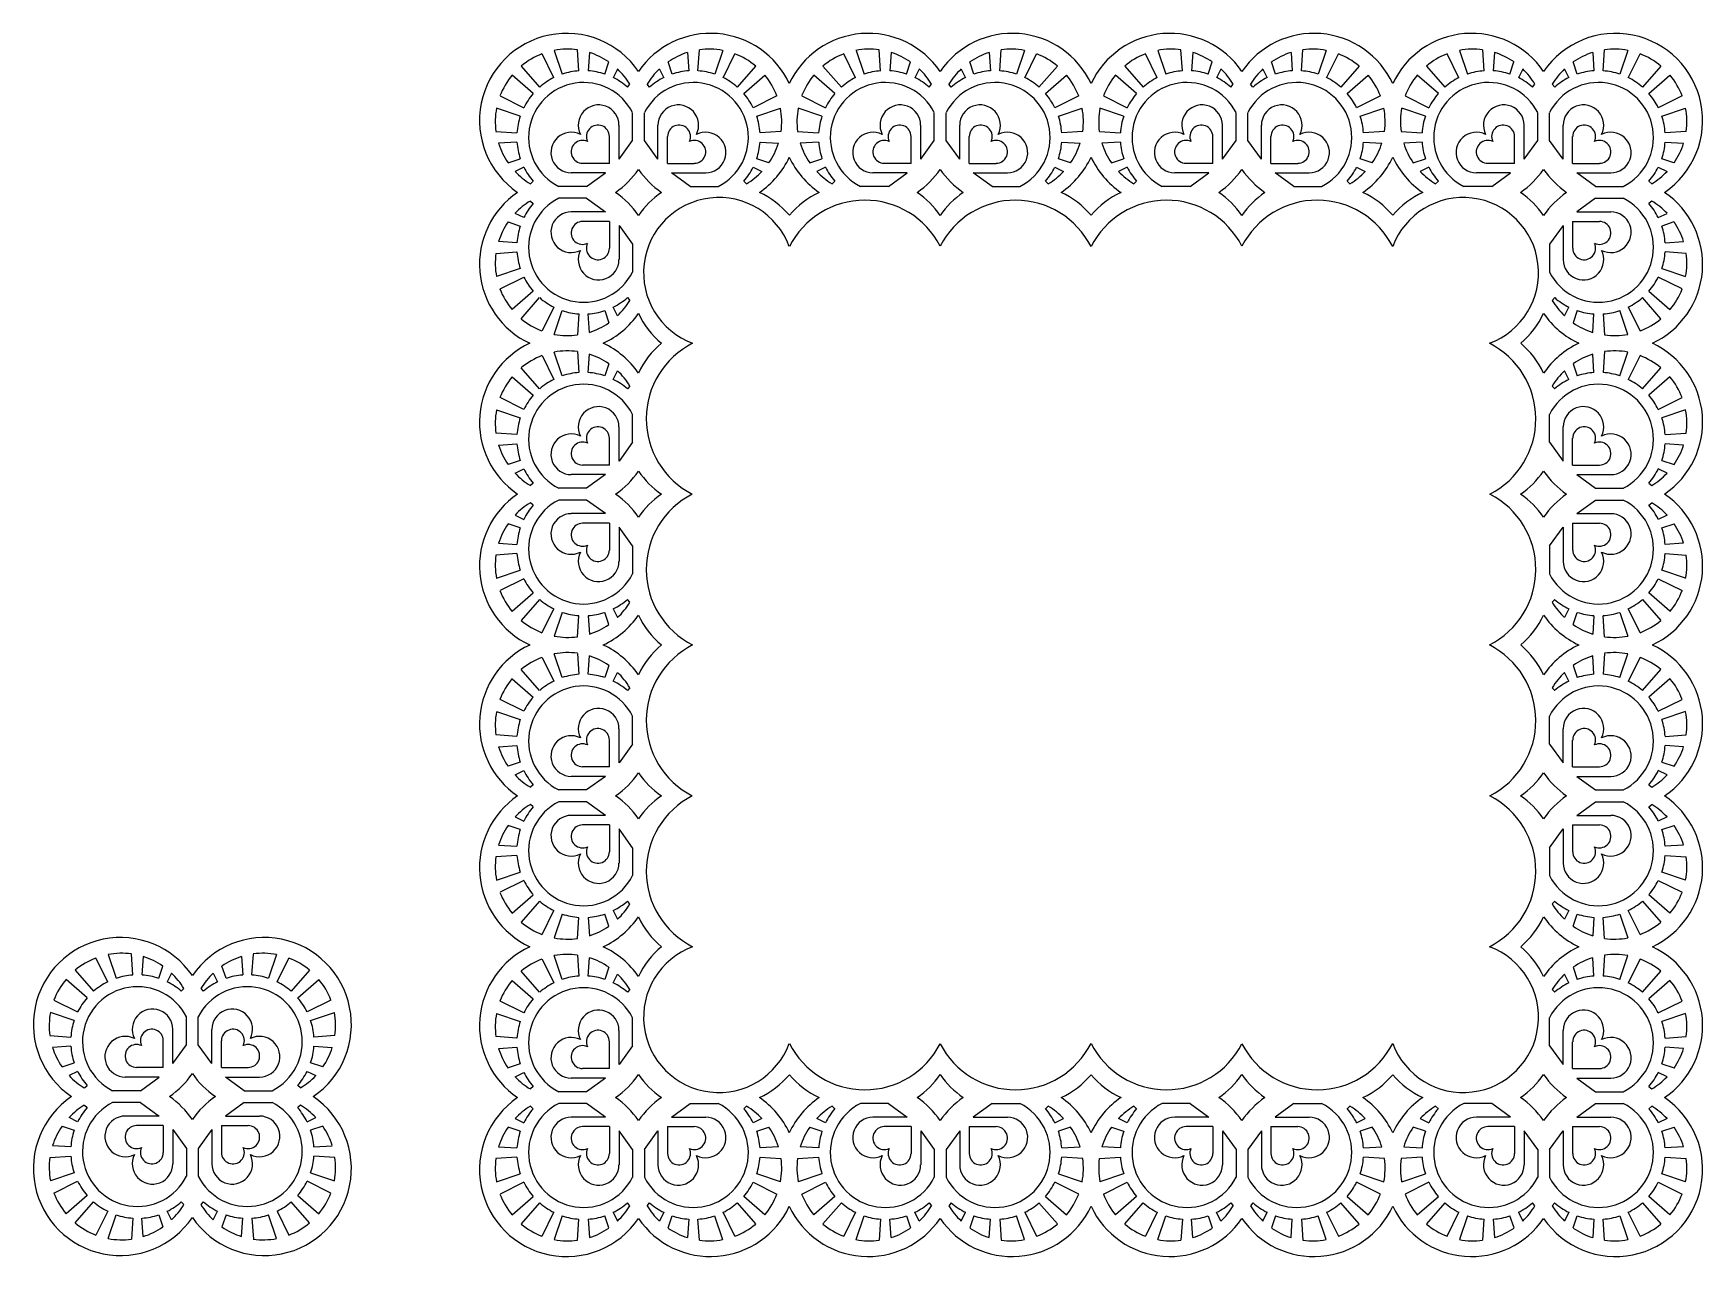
# Model space of a CAD drawing. Extents: x 252 to 535, y 219 to 426.
import ezdxf

# ---------------------------------------------------------------- set-up
doc = ezdxf.new("R2010")
doc.units = 0
doc.layers.get('0').update_dxf_attribs({"linetype": 'CONTINUOUS'})

msp = doc.modelspace()

# ---------------------------------------------------------------- linework, layer by layer
for p, q in [((340.49, 418.47), (338.49, 422.5)), ((340.57, 423.08), (341.92, 419.07)), ((344.74, 419.63), (344.5, 423.18)), ((346.5, 422.74), (346.29, 419.63)), ((349.11, 419.07), (349.81, 421.13)), ((360.52, 419.07), (359.83, 421.13)), ((363.13, 422.74), (363.34, 419.63)), ((364.89, 419.63), (365.14, 423.18)), ((369.07, 423.08), (367.72, 419.07)), ((369.15, 418.47), (371.15, 422.5)), ((391.56, 418.47), (389.56, 422.5)), ((391.64, 423.08), (392.99, 419.07)), ((395.81, 419.63), (395.57, 423.18)), ((397.57, 422.74), (397.36, 419.63)), ((400.18, 419.07), (400.88, 421.13)), ((411.59, 419.07), (410.9, 421.13)), ((414.2, 422.74), (414.41, 419.63)), ((415.96, 419.63), (416.2, 423.18)), ((420.14, 423.08), (418.79, 419.07)), ((420.22, 418.47), (422.21, 422.5)), ((442.63, 418.47), (440.63, 422.5)), ((442.71, 423.08), (444.06, 419.07)), ((446.88, 419.63), (446.64, 423.18)), ((448.64, 422.74), (448.43, 419.63)), ((451.25, 419.07), (451.95, 421.13)), ((462.66, 419.07), (461.96, 421.13)), ((465.27, 422.74), (465.48, 419.63)), ((467.03, 419.63), (467.27, 423.18)), ((471.2, 423.08), (469.86, 419.07)), ((471.29, 418.47), (473.28, 422.5)), ((493.69, 418.47), (491.7, 422.5)), ((493.77, 423.08), (495.12, 419.07)), ((497.95, 419.63), (497.71, 423.18)), ((499.71, 422.74), (499.5, 419.63)), ((502.32, 419.07), (503.01, 421.13)), ((513.73, 419.07), (513.03, 421.13)), ((516.34, 422.74), (516.55, 419.63)), ((518.1, 419.63), (518.34, 423.18)), ((522.27, 423.08), (520.92, 419.07)), ((522.35, 418.47), (524.35, 422.5)), ((337, 415.78), (333.43, 418.89)), ((334.98, 420.44), (338.09, 416.87)), ((351.27, 419.94), (350.54, 418.47)), ((358.36, 419.94), (359.09, 418.47)), ((374.65, 420.44), (371.54, 416.87)), ((372.64, 415.78), (376.21, 418.89)), ((388.07, 415.78), (384.5, 418.89)), ((386.05, 420.44), (389.16, 416.87)), ((402.34, 419.94), (401.61, 418.47)), ((409.43, 419.94), (410.16, 418.47)), ((425.72, 420.44), (422.61, 416.87)), ((423.71, 415.78), (427.28, 418.89)), ((439.14, 415.78), (435.57, 418.89)), ((437.12, 420.44), (440.23, 416.87)), ((453.41, 419.94), (452.68, 418.47)), ((460.5, 419.94), (461.23, 418.47)), ((476.79, 420.44), (473.68, 416.87)), ((474.77, 415.78), (478.34, 418.89)), ((490.21, 415.78), (486.64, 418.89)), ((488.19, 420.44), (491.3, 416.87)), ((504.48, 419.94), (503.75, 418.47)), ((511.57, 419.94), (512.3, 418.47)), ((527.86, 420.44), (524.75, 416.87)), ((525.84, 415.78), (529.41, 418.89)), ((331.38, 415.38), (335.4, 413.38)), ((352.94, 416.87), (353.35, 417.35)), ((356.69, 416.87), (356.28, 417.35)), ((378.26, 415.38), (374.24, 413.38)), ((382.44, 415.38), (386.47, 413.38)), ((404.01, 416.87), (404.42, 417.35)), ((407.76, 416.87), (407.35, 417.35)), ((429.33, 415.38), (425.31, 413.38)), ((433.51, 415.38), (437.54, 413.38)), ((455.08, 416.87), (455.49, 417.35)), ((458.83, 416.87), (458.42, 417.35)), ((480.4, 415.38), (476.37, 413.38)), ((484.58, 415.38), (488.6, 413.38)), ((506.15, 416.87), (506.56, 417.35)), ((509.9, 416.87), (509.49, 417.35)), ((531.47, 415.38), (527.44, 413.38)), ((334.8, 411.95), (330.79, 413.3)), ((353.82, 407.83), (353.82, 412.55)), ((355.82, 407.83), (355.82, 412.55)), ((374.83, 411.95), (378.84, 413.3)), ((385.87, 411.95), (381.86, 413.3)), ((404.89, 407.83), (404.89, 412.55)), ((406.89, 407.83), (406.89, 412.55)), ((425.9, 411.95), (429.91, 413.3)), ((436.94, 411.95), (432.93, 413.3)), ((455.96, 407.83), (455.96, 412.55)), ((457.96, 407.83), (457.96, 412.55)), ((476.97, 411.95), (480.98, 413.3)), ((488.01, 411.95), (484, 413.3)), ((507.02, 407.83), (507.02, 412.55)), ((509.02, 407.83), (509.02, 412.55)), ((528.04, 411.95), (532.05, 413.3)), ((351.52, 404.66), (351.52, 410.43)), ((358.12, 404.66), (358.12, 410.43)), ((402.59, 404.66), (402.59, 410.43)), ((409.19, 404.66), (409.19, 410.43)), ((453.66, 404.66), (453.66, 410.43)), ((460.26, 404.66), (460.26, 410.43)), ((504.72, 404.66), (504.72, 410.43)), ((511.32, 404.66), (511.32, 410.43)), ((330.69, 409.37), (334.24, 409.13)), ((334.24, 407.58), (331.14, 407.37)), ((349.9, 403.97), (349.9, 408.51)), ((351.52, 404.66), (353.82, 407.83)), ((358.12, 404.66), (355.82, 407.83)), ((359.73, 403.97), (359.73, 408.51)), ((378.94, 409.37), (375.39, 409.13)), ((375.39, 407.58), (378.5, 407.37)), ((381.76, 409.37), (385.31, 409.13)), ((385.31, 407.58), (382.21, 407.37)), ((400.97, 403.97), (400.97, 408.51)), ((402.59, 404.66), (404.89, 407.83)), ((409.19, 404.66), (406.89, 407.83)), ((410.8, 403.97), (410.8, 408.51)), ((430.01, 409.37), (426.46, 409.13)), ((426.46, 407.58), (429.57, 407.37)), ((432.83, 409.37), (436.38, 409.13)), ((436.38, 407.58), (433.27, 407.37)), ((452.04, 403.97), (452.04, 408.51)), ((453.66, 404.66), (455.96, 407.83)), ((460.26, 404.66), (457.96, 407.83)), ((461.87, 403.97), (461.87, 408.51)), ((481.08, 409.37), (477.53, 409.13)), ((477.53, 407.58), (480.64, 407.37)), ((483.9, 409.37), (487.45, 409.13)), ((487.45, 407.58), (484.34, 407.37)), ((503.11, 403.97), (503.11, 408.51)), ((504.72, 404.66), (507.02, 407.83)), ((511.32, 404.66), (509.02, 407.83)), ((512.94, 403.97), (512.94, 408.51)), ((532.15, 409.37), (528.6, 409.13)), ((528.6, 407.58), (531.7, 407.37)), ((332.75, 404.06), (334.81, 404.76)), ((376.89, 404.06), (374.83, 404.76)), ((383.82, 404.06), (385.87, 404.76)), ((427.96, 404.06), (425.9, 404.76)), ((434.88, 404.06), (436.94, 404.76)), ((479.03, 404.06), (476.97, 404.76)), ((485.95, 404.06), (488.01, 404.76)), ((530.09, 404.06), (528.04, 404.76)), ((335.4, 403.33), (333.93, 402.6)), ((349.21, 402.36), (343.44, 402.36)), ((349.9, 403.97), (345.36, 403.97)), ((346.04, 400.06), (349.21, 402.36)), ((359.73, 403.97), (364.27, 403.97)), ((363.59, 400.06), (360.42, 402.36)), ((360.42, 402.36), (366.19, 402.36)), ((374.24, 403.33), (375.7, 402.6)), ((386.47, 403.33), (385, 402.6)), ((400.28, 402.36), (394.51, 402.36)), ((400.97, 403.97), (396.43, 403.97)), ((397.11, 400.06), (400.28, 402.36)), ((410.8, 403.97), (415.34, 403.97)), ((411.49, 402.36), (417.26, 402.36)), ((414.66, 400.06), (411.49, 402.36)), ((425.3, 403.33), (426.77, 402.6)), ((437.54, 403.33), (436.07, 402.6)), ((451.35, 402.36), (445.58, 402.36)), ((452.04, 403.97), (447.5, 403.97)), ((448.18, 400.06), (451.35, 402.36)), ((461.87, 403.97), (466.41, 403.97)), ((465.73, 400.06), (462.56, 402.36)), ((462.56, 402.36), (468.33, 402.36)), ((476.37, 403.33), (477.84, 402.6)), ((488.61, 403.33), (487.14, 402.6)), ((502.42, 402.36), (496.65, 402.36)), ((503.11, 403.97), (498.57, 403.97)), ((499.25, 400.06), (502.42, 402.36)), ((512.94, 403.97), (517.48, 403.97)), ((513.63, 402.36), (519.4, 402.36)), ((516.8, 400.06), (513.63, 402.36)), ((527.44, 403.33), (528.91, 402.6)), ((336.52, 400.52), (337, 400.93)), ((346.04, 400.06), (341.32, 400.06)), ((363.59, 400.06), (368.31, 400.06)), ((373.11, 400.52), (372.63, 400.93)), ((387.59, 400.52), (388.07, 400.93)), ((397.11, 400.06), (392.39, 400.06)), ((414.66, 400.06), (419.38, 400.06)), ((424.18, 400.52), (423.7, 400.93)), ((438.66, 400.52), (439.14, 400.93)), ((448.18, 400.06), (443.46, 400.06)), ((465.73, 400.06), (470.45, 400.06)), ((475.25, 400.52), (474.77, 400.93)), ((489.73, 400.52), (490.21, 400.93)), ((499.25, 400.06), (494.53, 400.06)), ((516.8, 400.06), (521.52, 400.06)), ((526.32, 400.52), (525.84, 400.93)), ((336.52, 397.59), (337, 397.18)), ((346.04, 398.06), (341.32, 398.06)), ((349.21, 395.76), (343.44, 395.76)), ((346.04, 398.06), (349.21, 395.76)), ((516.8, 398.06), (513.63, 395.76)), ((513.63, 395.76), (519.4, 395.76)), ((516.8, 398.06), (521.52, 398.06)), ((526.32, 397.59), (525.84, 397.18)), ((332.75, 394.05), (334.81, 393.36)), ((335.4, 394.79), (333.93, 395.51)), ((349.9, 394.14), (345.36, 394.14)), ((349.9, 394.14), (349.9, 389.6)), ((351.52, 393.45), (351.52, 387.68)), ((351.52, 393.45), (353.82, 390.28)), ((511.32, 393.45), (509.02, 390.28)), ((511.32, 393.45), (511.32, 387.68)), ((512.94, 394.14), (517.48, 394.14)), ((512.94, 394.14), (512.94, 389.6)), ((527.44, 394.79), (528.91, 395.51)), ((530.09, 394.05), (528.04, 393.36)), ((334.24, 390.53), (331.14, 390.74)), ((353.82, 390.28), (353.82, 385.56)), ((509.02, 390.28), (509.02, 385.56)), ((528.6, 390.53), (531.7, 390.74)), ((330.69, 388.74), (334.24, 388.98)), ((532.15, 388.74), (528.6, 388.98)), ((334.8, 386.16), (330.79, 384.81)), ((331.38, 382.73), (335.4, 384.73)), ((531.47, 382.73), (527.44, 384.73)), ((528.04, 386.16), (532.05, 384.81)), ((337, 382.33), (333.43, 379.22)), ((525.84, 382.33), (529.41, 379.22)), ((334.98, 377.67), (338.09, 381.24)), ((340.49, 379.64), (338.49, 375.62)), ((340.57, 375.03), (341.92, 379.04)), ((349.11, 379.04), (349.81, 376.98)), ((351.27, 378.17), (350.54, 379.64)), ((352.94, 381.24), (353.35, 380.76)), ((509.9, 381.24), (509.49, 380.76)), ((511.57, 378.17), (512.3, 379.64)), ((513.73, 379.04), (513.03, 376.98)), ((522.27, 375.03), (520.92, 379.04)), ((522.35, 379.64), (524.35, 375.62)), ((527.86, 377.67), (524.75, 381.24)), ((344.74, 378.48), (344.5, 374.93)), ((346.5, 375.37), (346.29, 378.48)), ((516.34, 375.37), (516.55, 378.48)), ((518.1, 378.48), (518.34, 374.93)), ((338.49, 371.43), (340.49, 367.41)), ((341.92, 368), (340.57, 372.01)), ((344.5, 372.11), (344.74, 368.56)), ((346.29, 368.56), (346.5, 371.67)), ((516.55, 368.56), (516.34, 371.67)), ((518.34, 372.11), (518.1, 368.56)), ((520.92, 368), (522.27, 372.01)), ((524.35, 371.43), (522.35, 367.41)), ((333.43, 367.82), (337, 364.71)), ((338.09, 365.81), (334.98, 369.38)), ((349.81, 370.06), (349.12, 368)), ((350.55, 367.4), (351.27, 368.87)), ((512.29, 367.4), (511.57, 368.87)), ((513.03, 370.06), (513.72, 368)), ((524.75, 365.81), (527.86, 369.38)), ((529.41, 367.82), (525.84, 364.71)), ((353.36, 366.28), (352.94, 365.8)), ((509.49, 366.28), (509.9, 365.8)), ((330.79, 362.24), (334.81, 360.89)), ((335.4, 362.32), (331.38, 364.32)), ((527.44, 362.32), (531.46, 364.32)), ((532.05, 362.24), (528.04, 360.89)), ((351.52, 353.59), (351.52, 359.36)), ((353.82, 356.76), (353.82, 361.48)), ((509.02, 356.76), (509.02, 361.48)), ((511.32, 353.59), (511.32, 359.36)), ((334.24, 358.06), (330.69, 358.31)), ((331.14, 356.3), (334.24, 356.51)), ((349.9, 352.9), (349.9, 357.44)), ((353.82, 356.76), (351.52, 353.59)), ((509.02, 356.76), (511.32, 353.59)), ((512.94, 352.9), (512.94, 357.44)), ((528.6, 358.06), (532.15, 358.31)), ((531.71, 356.3), (528.6, 356.51)), ((334.8, 353.69), (332.75, 353)), ((528.04, 353.69), (530.1, 353)), ((333.93, 351.53), (335.4, 352.26)), ((349.21, 351.29), (343.44, 351.29)), ((349.9, 352.9), (345.36, 352.9)), ((349.21, 351.29), (346.04, 348.99)), ((512.94, 352.9), (517.48, 352.9)), ((513.63, 351.29), (519.4, 351.29)), ((513.63, 351.29), (516.8, 348.99)), ((528.91, 351.53), (527.44, 352.26)), ((337, 349.86), (336.52, 349.45)), ((346.04, 348.99), (341.32, 348.99)), ((516.8, 348.99), (521.52, 348.99)), ((525.84, 349.86), (526.32, 349.45)), ((337, 346.11), (336.52, 346.52)), ((346.04, 346.99), (341.32, 346.99)), ((349.21, 344.69), (346.04, 346.99)), ((513.63, 344.69), (516.8, 346.99)), ((516.8, 346.99), (521.52, 346.99)), ((525.84, 346.11), (526.32, 346.52)), ((334.8, 342.28), (332.75, 342.98)), ((333.93, 344.44), (335.4, 343.71)), ((349.21, 344.69), (343.44, 344.69)), ((349.9, 343.07), (345.36, 343.07)), ((349.9, 343.07), (349.9, 338.53)), ((353.82, 339.21), (351.52, 342.38)), ((351.52, 342.38), (351.52, 336.61)), ((509.02, 339.21), (511.32, 342.38)), ((511.32, 342.38), (511.32, 336.61)), ((512.94, 343.07), (517.48, 343.07)), ((512.94, 343.07), (512.94, 338.53)), ((513.63, 344.69), (519.4, 344.69)), ((528.91, 344.44), (527.44, 343.71)), ((528.04, 342.28), (530.1, 342.98)), ((331.14, 339.67), (334.24, 339.46)), ((353.82, 339.21), (353.82, 334.49)), ((509.02, 339.21), (509.02, 334.49)), ((531.71, 339.67), (528.6, 339.46)), ((334.24, 337.91), (330.69, 337.67)), ((528.6, 337.91), (532.15, 337.67)), ((330.79, 333.74), (334.81, 335.09)), ((335.4, 333.66), (331.38, 331.66)), ((527.44, 333.66), (531.46, 331.66)), ((532.05, 333.74), (528.04, 335.09)), ((333.43, 328.15), (337, 331.26)), ((529.41, 328.15), (525.84, 331.26)), ((338.09, 330.17), (334.98, 326.6)), ((338.49, 324.54), (340.49, 328.57)), ((341.92, 327.97), (340.57, 323.96)), ((349.81, 325.92), (349.12, 327.97)), ((350.55, 328.57), (351.27, 327.1)), ((353.36, 329.69), (352.94, 330.17)), ((509.49, 329.69), (509.9, 330.17)), ((512.29, 328.57), (511.57, 327.1)), ((513.03, 325.92), (513.72, 327.97)), ((520.92, 327.97), (522.27, 323.96)), ((524.35, 324.54), (522.35, 328.57)), ((524.75, 330.17), (527.86, 326.6)), ((344.5, 323.86), (344.74, 327.41)), ((346.29, 327.41), (346.5, 324.31)), ((516.55, 327.41), (516.34, 324.31)), ((518.34, 323.86), (518.1, 327.41)), ((338.49, 320.36), (340.49, 316.34)), ((341.92, 316.93), (340.57, 320.94)), ((344.5, 321.04), (344.74, 317.49)), ((346.29, 317.49), (346.5, 320.6)), ((516.55, 317.49), (516.34, 320.6)), ((518.34, 321.04), (518.1, 317.49)), ((520.92, 316.93), (522.27, 320.94)), ((524.35, 320.36), (522.35, 316.34)), ((333.43, 316.75), (337, 313.64)), ((338.09, 314.74), (334.98, 318.31)), ((349.81, 318.99), (349.12, 316.93)), ((350.55, 316.34), (351.27, 317.8)), ((512.29, 316.34), (511.57, 317.8)), ((513.03, 318.99), (513.72, 316.93)), ((524.75, 314.74), (527.86, 318.31)), ((529.41, 316.75), (525.84, 313.64)), ((353.36, 315.21), (352.94, 314.73)), ((509.49, 315.21), (509.9, 314.73)), ((330.79, 311.17), (334.81, 309.82)), ((335.4, 311.25), (331.38, 313.25)), ((527.44, 311.25), (531.46, 313.25)), ((532.05, 311.17), (528.04, 309.82)), ((351.52, 302.52), (351.52, 308.29)), ((353.82, 305.69), (353.82, 310.41)), ((509.02, 305.69), (509.02, 310.41)), ((511.32, 302.52), (511.32, 308.29)), ((334.24, 306.99), (330.69, 307.24)), ((331.14, 305.23), (334.24, 305.44)), ((349.9, 301.83), (349.9, 306.37)), ((353.82, 305.69), (351.52, 302.52)), ((509.02, 305.69), (511.32, 302.52)), ((512.94, 301.83), (512.94, 306.37)), ((528.6, 306.99), (532.15, 307.24)), ((531.71, 305.23), (528.6, 305.44)), ((334.8, 302.62), (332.75, 301.93)), ((528.04, 302.62), (530.1, 301.93)), ((333.93, 300.46), (335.4, 301.19)), ((349.21, 300.22), (343.44, 300.22)), ((349.9, 301.83), (345.36, 301.83)), ((349.21, 300.22), (346.04, 297.92)), ((512.94, 301.83), (517.48, 301.83)), ((513.63, 300.22), (516.8, 297.92)), ((513.63, 300.22), (519.4, 300.22)), ((528.91, 300.46), (527.44, 301.19)), ((337, 298.79), (336.52, 298.38)), ((346.04, 297.92), (341.32, 297.92)), ((516.8, 297.92), (521.52, 297.92)), ((525.84, 298.79), (526.32, 298.38)), ((337, 295.04), (336.52, 295.45)), ((346.04, 295.92), (341.32, 295.92)), ((349.21, 293.62), (346.04, 295.92)), ((513.63, 293.62), (516.8, 295.92)), ((516.8, 295.92), (521.52, 295.92)), ((525.84, 295.04), (526.32, 295.45)), ((334.8, 291.22), (332.75, 291.91)), ((333.93, 293.37), (335.4, 292.65)), ((349.21, 293.62), (343.44, 293.62)), ((349.9, 292), (345.36, 292)), ((349.9, 292), (349.9, 287.46)), ((351.52, 291.31), (351.52, 285.54)), ((353.82, 288.14), (351.52, 291.31)), ((509.02, 288.14), (511.32, 291.31)), ((511.32, 291.31), (511.32, 285.54)), ((512.94, 292), (517.48, 292)), ((512.94, 292), (512.94, 287.46)), ((513.63, 293.62), (519.4, 293.62)), ((528.91, 293.37), (527.44, 292.65)), ((528.04, 291.22), (530.1, 291.91)), ((331.14, 288.6), (334.24, 288.39)), ((531.71, 288.6), (528.6, 288.39)), ((334.24, 286.84), (330.69, 286.6)), ((353.82, 288.14), (353.82, 283.42)), ((509.02, 288.14), (509.02, 283.42)), ((528.6, 286.84), (532.15, 286.6)), ((330.79, 282.67), (334.81, 284.02)), ((335.4, 282.59), (331.38, 280.59)), ((527.44, 282.59), (531.46, 280.59)), ((532.05, 282.67), (528.04, 284.02)), ((333.43, 277.08), (337, 280.19)), ((529.41, 277.08), (525.84, 280.19)), ((338.09, 279.1), (334.98, 275.53)), ((338.49, 273.48), (340.49, 277.5)), ((341.92, 276.9), (340.57, 272.89)), ((349.81, 274.85), (349.12, 276.91)), ((350.55, 277.5), (351.27, 276.03)), ((353.36, 278.62), (352.94, 279.1)), ((509.49, 278.62), (509.9, 279.1)), ((512.29, 277.5), (511.57, 276.03)), ((513.03, 274.85), (513.72, 276.91)), ((520.92, 276.9), (522.27, 272.89)), ((524.35, 273.48), (522.35, 277.5)), ((524.75, 279.1), (527.86, 275.53)), ((344.5, 272.79), (344.74, 276.34)), ((346.29, 276.34), (346.5, 273.24)), ((516.55, 276.34), (516.34, 273.24)), ((518.34, 272.79), (518.1, 276.34)), ((264.98, 265.44), (262.98, 269.46)), ((265.06, 270.05), (266.41, 266.04)), ((269.23, 266.6), (268.99, 270.15)), ((271, 269.71), (270.78, 266.6)), ((287.62, 269.71), (287.84, 266.6)), ((289.38, 266.6), (289.63, 270.15)), ((293.56, 270.05), (292.21, 266.04)), ((293.64, 265.44), (295.64, 269.46)), ((338.49, 269.29), (340.49, 265.27)), ((341.92, 265.86), (340.57, 269.87)), ((344.5, 269.97), (344.74, 266.42)), ((346.29, 266.42), (346.5, 269.53)), ((516.55, 266.42), (516.34, 269.53)), ((518.34, 269.97), (518.1, 266.42)), ((520.92, 265.86), (522.27, 269.87)), ((524.35, 269.29), (522.35, 265.27)), ((261.49, 262.75), (257.92, 265.86)), ((259.47, 267.41), (262.58, 263.84)), ((273.61, 266.04), (274.3, 268.1)), ((275.77, 266.91), (275.04, 265.44)), ((282.85, 266.91), (283.58, 265.44)), ((285.01, 266.04), (284.32, 268.1)), ((299.15, 267.41), (296.03, 263.84)), ((297.13, 262.75), (300.7, 265.86)), ((333.43, 265.68), (337, 262.57)), ((338.09, 263.67), (334.98, 267.24)), ((349.81, 267.92), (349.12, 265.86)), ((350.55, 265.27), (351.27, 266.73)), ((512.29, 265.27), (511.57, 266.73)), ((513.03, 267.92), (513.72, 265.86)), ((524.75, 263.67), (527.86, 267.24)), ((529.41, 265.68), (525.84, 262.57)), ((277.43, 263.84), (277.85, 264.32)), ((281.19, 263.84), (280.77, 264.32)), ((353.36, 264.14), (352.94, 263.67)), ((509.49, 264.14), (509.9, 263.67)), ((259.3, 258.92), (255.28, 260.27)), ((255.87, 262.35), (259.89, 260.35)), ((302.75, 262.35), (298.73, 260.35)), ((299.32, 258.92), (303.34, 260.27)), ((330.79, 260.1), (334.81, 258.75)), ((335.4, 260.18), (331.38, 262.18)), ((527.44, 260.18), (531.46, 262.18)), ((532.05, 260.1), (528.04, 258.75)), ((276.01, 251.63), (276.01, 257.4)), ((278.31, 254.8), (278.31, 259.52)), ((280.31, 254.8), (280.31, 259.52)), ((282.61, 251.63), (282.61, 257.4)), ((351.52, 251.45), (351.52, 257.22)), ((353.82, 254.62), (353.82, 259.34)), ((509.02, 254.62), (509.02, 259.34)), ((511.32, 251.45), (511.32, 257.22)), ((255.18, 256.34), (258.74, 256.1)), ((258.74, 254.55), (255.63, 254.34)), ((274.39, 250.94), (274.39, 255.48)), ((276.01, 251.63), (278.31, 254.8)), ((282.61, 251.63), (280.31, 254.8)), ((284.23, 250.94), (284.23, 255.48)), ((303.44, 256.34), (299.88, 256.1)), ((299.88, 254.55), (302.99, 254.34)), ((334.24, 255.92), (330.69, 256.17)), ((331.14, 254.16), (334.24, 254.37)), ((349.9, 250.76), (349.9, 255.3)), ((353.82, 254.62), (351.52, 251.45)), ((509.02, 254.62), (511.32, 251.45)), ((512.94, 250.76), (512.94, 255.3)), ((528.6, 255.92), (532.15, 256.17)), ((531.71, 254.16), (528.6, 254.37)), ((257.24, 251.03), (259.3, 251.72)), ((301.38, 251.03), (299.32, 251.72)), ((334.8, 251.55), (332.75, 250.86)), ((528.04, 251.55), (530.1, 250.86)), ((259.89, 250.29), (258.43, 249.57)), ((273.71, 249.32), (267.94, 249.32)), ((274.39, 250.94), (269.86, 250.94)), ((270.54, 247.02), (273.71, 249.32)), ((284.23, 250.94), (288.76, 250.94)), ((284.91, 249.32), (290.68, 249.32)), ((288.08, 247.02), (284.91, 249.32)), ((298.73, 250.29), (300.19, 249.57)), ((333.93, 249.39), (335.4, 250.12)), ((349.21, 249.15), (343.44, 249.15)), ((349.9, 250.76), (345.36, 250.76)), ((349.21, 249.15), (346.04, 246.85)), ((512.94, 250.76), (517.48, 250.76)), ((513.63, 249.15), (519.4, 249.15)), ((513.63, 249.15), (516.8, 246.85)), ((528.91, 249.39), (527.44, 250.12)), ((261.02, 247.49), (261.49, 247.9)), ((270.54, 247.02), (265.81, 247.02)), ((288.08, 247.02), (292.8, 247.02)), ((297.6, 247.49), (297.13, 247.9)), ((337, 247.72), (336.52, 247.31)), ((346.04, 246.85), (341.32, 246.85)), ((516.8, 246.85), (521.52, 246.85)), ((525.84, 247.72), (526.32, 247.31)), ((261.02, 244.56), (261.49, 244.15)), ((270.54, 245.02), (265.81, 245.02)), ((270.54, 245.02), (273.71, 242.72)), ((288.08, 245.02), (284.91, 242.72)), ((288.08, 245.02), (292.8, 245.02)), ((297.6, 244.56), (297.13, 244.15)), ((337, 243.97), (336.52, 244.39)), ((346.04, 244.85), (341.32, 244.85)), ((349.21, 242.55), (346.04, 244.85)), ((360.42, 242.55), (363.59, 244.85)), ((363.59, 244.85), (368.31, 244.85)), ((372.64, 243.97), (373.11, 244.39)), ((387.59, 244.39), (388.07, 243.97)), ((397.11, 244.85), (392.39, 244.85)), ((397.11, 244.85), (400.28, 242.55)), ((414.66, 244.85), (411.49, 242.55)), ((414.66, 244.85), (419.38, 244.85)), ((424.18, 244.39), (423.7, 243.97)), ((438.66, 244.39), (439.14, 243.97)), ((448.18, 244.85), (443.46, 244.85)), ((448.18, 244.85), (451.35, 242.55)), ((465.73, 244.85), (462.56, 242.55)), ((465.73, 244.85), (470.45, 244.85)), ((475.25, 244.39), (474.77, 243.97)), ((490.21, 243.97), (489.73, 244.39)), ((499.25, 244.85), (494.53, 244.85)), ((502.42, 242.55), (499.25, 244.85)), ((513.63, 242.55), (516.8, 244.85)), ((516.8, 244.85), (521.52, 244.85)), ((525.84, 243.97), (526.32, 244.39)), ((257.24, 241.02), (259.3, 240.32)), ((259.89, 241.75), (258.43, 242.48)), ((273.71, 242.72), (267.94, 242.72)), ((274.39, 241.11), (269.86, 241.11)), ((274.39, 241.11), (274.39, 236.57)), ((276.01, 240.42), (276.01, 234.65)), ((276.01, 240.42), (278.31, 237.25)), ((282.61, 240.42), (280.31, 237.25)), ((282.61, 240.42), (282.61, 234.65)), ((284.23, 241.11), (288.76, 241.11)), ((284.23, 241.11), (284.23, 236.57)), ((284.91, 242.72), (290.68, 242.72)), ((298.73, 241.75), (300.19, 242.48)), ((301.38, 241.02), (299.32, 240.32)), ((334.8, 240.15), (332.75, 240.84)), ((333.93, 242.3), (335.4, 241.58)), ((349.21, 242.55), (343.44, 242.55)), ((349.9, 240.93), (345.36, 240.93)), ((349.9, 240.93), (349.9, 236.39)), ((353.82, 237.07), (351.52, 240.24)), ((351.52, 240.24), (351.52, 234.47)), ((355.82, 237.07), (358.12, 240.24)), ((358.12, 240.24), (358.12, 234.47)), ((359.73, 240.93), (359.73, 236.39)), ((359.73, 240.93), (364.27, 240.93)), ((360.42, 242.55), (366.19, 242.55)), ((375.7, 242.3), (374.24, 241.58)), ((374.83, 240.15), (376.89, 240.84)), ((383.82, 240.84), (385.87, 240.15)), ((386.47, 241.58), (385, 242.3)), ((400.28, 242.55), (394.51, 242.55)), ((400.97, 240.93), (396.43, 240.93)), ((400.97, 240.93), (400.97, 236.39)), ((402.59, 240.24), (404.89, 237.07)), ((402.59, 240.24), (402.59, 234.47)), ((409.19, 240.24), (406.89, 237.07)), ((409.19, 240.24), (409.19, 234.47)), ((410.8, 240.93), (410.8, 236.39)), ((410.8, 240.93), (415.34, 240.93)), ((411.49, 242.55), (417.26, 242.55)), ((425.3, 241.58), (426.77, 242.3)), ((427.96, 240.84), (425.9, 240.15)), ((434.88, 240.84), (436.94, 240.15)), ((437.54, 241.58), (436.07, 242.3)), ((451.35, 242.55), (445.58, 242.55)), ((452.04, 240.93), (447.5, 240.93)), ((452.04, 240.93), (452.04, 236.39)), ((453.66, 240.24), (453.66, 234.47)), ((453.66, 240.24), (455.96, 237.07)), ((460.26, 240.24), (457.96, 237.07)), ((460.26, 240.24), (460.26, 234.47)), ((461.87, 240.93), (461.87, 236.39)), ((461.87, 240.93), (466.41, 240.93)), ((462.56, 242.55), (468.33, 242.55)), ((476.37, 241.58), (477.84, 242.3)), ((479.03, 240.84), (476.97, 240.15)), ((488.01, 240.15), (485.95, 240.84)), ((487.14, 242.3), (488.6, 241.58)), ((502.42, 242.55), (496.65, 242.55)), ((503.11, 240.93), (498.57, 240.93)), ((503.11, 240.93), (503.11, 236.39)), ((507.02, 237.07), (504.72, 240.24)), ((504.72, 240.24), (504.72, 234.47)), ((509.02, 237.07), (511.32, 240.24)), ((511.32, 240.24), (511.32, 234.47)), ((512.94, 240.93), (512.94, 236.39)), ((512.94, 240.93), (517.48, 240.93)), ((513.63, 242.55), (519.4, 242.55)), ((528.91, 242.3), (527.44, 241.58)), ((528.04, 240.15), (530.1, 240.84)), ((258.74, 237.5), (255.63, 237.71)), ((299.88, 237.5), (302.99, 237.71)), ((331.14, 237.53), (334.24, 237.32)), ((378.5, 237.53), (375.39, 237.32)), ((385.31, 237.32), (382.21, 237.54)), ((426.46, 237.32), (429.57, 237.54)), ((436.38, 237.32), (433.27, 237.54)), ((477.53, 237.32), (480.64, 237.54)), ((484.34, 237.53), (487.45, 237.32)), ((531.71, 237.53), (528.6, 237.32)), ((255.18, 235.71), (258.74, 235.95)), ((278.31, 237.25), (278.31, 232.53)), ((280.31, 237.25), (280.31, 232.53)), ((303.44, 235.71), (299.88, 235.95)), ((334.24, 235.77), (330.69, 235.53)), ((353.82, 237.07), (353.82, 232.35)), ((355.82, 237.07), (355.82, 232.35)), ((375.39, 235.77), (378.94, 235.53)), ((381.76, 235.53), (385.31, 235.77)), ((404.89, 237.07), (404.89, 232.35)), ((406.89, 237.07), (406.89, 232.35)), ((430.01, 235.53), (426.46, 235.77)), ((432.83, 235.53), (436.38, 235.77)), ((455.96, 237.07), (455.96, 232.35)), ((457.96, 237.07), (457.96, 232.35)), ((481.08, 235.53), (477.53, 235.77)), ((487.45, 235.77), (483.9, 235.53)), ((507.02, 237.07), (507.02, 232.35)), ((509.02, 237.07), (509.02, 232.35)), ((528.6, 235.77), (532.15, 235.53)), ((259.3, 233.13), (255.28, 231.78)), ((255.87, 229.7), (259.89, 231.7)), ((302.75, 229.7), (298.73, 231.7)), ((299.32, 233.13), (303.34, 231.78)), ((330.79, 231.6), (334.81, 232.95)), ((378.84, 231.6), (374.83, 232.95)), ((385.87, 232.95), (381.86, 231.6)), ((425.9, 232.95), (429.91, 231.6)), ((436.94, 232.95), (432.93, 231.6)), ((476.97, 232.95), (480.98, 231.6)), ((484, 231.6), (488.01, 232.95)), ((532.05, 231.6), (528.04, 232.95)), ((261.49, 229.3), (257.92, 226.19)), ((297.13, 229.3), (300.7, 226.19)), ((335.4, 231.52), (331.38, 229.52)), ((333.43, 226.01), (337, 229.12)), ((376.2, 226.01), (372.63, 229.12)), ((374.24, 231.52), (378.26, 229.52)), ((382.44, 229.52), (386.47, 231.52)), ((388.07, 229.12), (384.5, 226.01)), ((423.71, 229.12), (427.28, 226.01)), ((429.33, 229.52), (425.31, 231.52)), ((433.51, 229.52), (437.54, 231.52)), ((439.14, 229.12), (435.57, 226.01)), ((474.77, 229.12), (478.34, 226.01)), ((480.4, 229.52), (476.37, 231.52)), ((488.61, 231.52), (484.58, 229.52)), ((486.64, 226.01), (490.21, 229.12)), ((529.41, 226.01), (525.84, 229.12)), ((527.44, 231.52), (531.46, 229.52)), ((259.47, 224.64), (262.58, 228.21)), ((264.98, 226.61), (262.98, 222.58)), ((275.77, 225.14), (275.04, 226.6)), ((277.43, 228.2), (277.85, 227.73)), ((280.77, 227.73), (281.19, 228.2)), ((282.85, 225.14), (283.58, 226.6)), ((293.64, 226.61), (295.64, 222.58)), ((299.15, 224.64), (296.03, 228.21)), ((338.09, 228.03), (334.98, 224.46)), ((338.49, 222.41), (340.49, 226.43)), ((350.55, 226.43), (351.27, 224.96)), ((353.36, 227.55), (352.94, 228.03)), ((356.28, 227.55), (356.69, 228.03)), ((359.09, 226.43), (358.36, 224.96)), ((371.14, 222.41), (369.14, 226.43)), ((371.54, 228.03), (374.65, 224.46)), ((386.05, 224.46), (389.16, 228.03)), ((391.56, 226.43), (389.56, 222.41)), ((402.34, 224.96), (401.61, 226.43)), ((404.01, 228.03), (404.42, 227.55)), ((407.76, 228.03), (407.35, 227.55)), ((409.43, 224.96), (410.16, 226.43)), ((420.22, 226.43), (422.21, 222.41)), ((425.72, 224.46), (422.61, 228.03)), ((437.12, 224.46), (440.23, 228.03)), ((442.63, 226.43), (440.63, 222.41)), ((453.41, 224.96), (452.68, 226.43)), ((455.08, 228.03), (455.49, 227.55)), ((458.83, 228.03), (458.42, 227.55)), ((460.5, 224.96), (461.23, 226.43)), ((471.29, 226.43), (473.28, 222.41)), ((476.79, 224.46), (473.68, 228.03)), ((491.3, 228.03), (488.19, 224.46)), ((491.7, 222.41), (493.7, 226.43)), ((503.75, 226.43), (504.48, 224.96)), ((506.56, 227.55), (506.15, 228.03)), ((509.49, 227.55), (509.9, 228.03)), ((512.29, 226.43), (511.57, 224.96)), ((524.35, 222.41), (522.35, 226.43)), ((524.75, 228.03), (527.86, 224.46)), ((265.06, 222), (266.41, 226.01)), ((269.23, 225.45), (268.99, 221.9)), ((271, 222.34), (270.78, 225.45)), ((273.61, 226.01), (274.3, 223.95)), ((285.01, 226.01), (284.32, 223.95)), ((287.62, 222.34), (287.84, 225.45)), ((289.38, 225.45), (289.63, 221.9)), ((293.56, 222), (292.21, 226.01)), ((341.92, 225.84), (340.57, 221.82)), ((344.5, 221.72), (344.74, 225.27)), ((346.29, 225.27), (346.5, 222.17)), ((349.81, 223.78), (349.12, 225.84)), ((359.82, 223.78), (360.52, 225.84)), ((363.34, 225.27), (363.13, 222.17)), ((365.13, 221.72), (364.89, 225.27)), ((367.71, 225.84), (369.06, 221.82)), ((391.64, 221.82), (392.99, 225.84)), ((395.81, 225.27), (395.57, 221.72)), ((397.57, 222.17), (397.36, 225.27)), ((400.18, 225.84), (400.88, 223.78)), ((411.59, 225.84), (410.9, 223.78)), ((414.2, 222.17), (414.41, 225.27)), ((415.96, 225.27), (416.2, 221.72)), ((420.14, 221.82), (418.79, 225.84)), ((442.71, 221.82), (444.06, 225.84)), ((446.88, 225.27), (446.64, 221.72)), ((448.64, 222.17), (448.43, 225.27)), ((451.25, 225.84), (451.95, 223.78)), ((462.66, 225.84), (461.96, 223.78)), ((465.27, 222.17), (465.48, 225.27)), ((467.03, 225.27), (467.27, 221.72)), ((471.2, 221.82), (469.86, 225.84)), ((495.13, 225.84), (493.78, 221.82)), ((497.71, 221.72), (497.95, 225.27)), ((499.5, 225.27), (499.71, 222.17)), ((503.02, 223.78), (502.32, 225.84)), ((513.03, 223.78), (513.72, 225.84)), ((516.55, 225.27), (516.34, 222.17)), ((518.34, 221.72), (518.1, 225.27)), ((520.92, 225.84), (522.27, 221.82))]:
    msp.add_line(p, q)
for centre, radius, start, end in [((342.64, 411.24), 14.73, 34.2296, 235.7704), ((367, 411.24), 14.73, 24.9882, 145.7704), ((393.7, 411.24), 14.73, 34.2296, 155.0118), ((418.07, 411.24), 14.73, 24.9882, 145.7704), ((444.77, 411.24), 14.73, 34.2296, 155.0118), ((469.14, 411.24), 14.73, 24.9882, 145.7704), ((495.84, 411.24), 14.73, 34.2296, 155.0118), ((520.21, 411.24), 14.73, 304.2296, 145.7704), ((342.84, 411.03), 12.27, 110.7984, 129.8686), ((342.84, 411.03), 12.27, 82.2481, 100.6932), ((342.84, 411.03), 12.27, 55.4087, 72.6411), ((366.79, 411.03), 12.27, 107.3589, 124.5913), ((366.79, 411.03), 12.27, 79.3068, 97.7519), ((366.79, 411.03), 12.27, 50.1314, 69.2016), ((393.91, 411.03), 12.27, 110.7984, 129.8686), ((393.91, 411.03), 12.27, 82.2481, 100.6932), ((393.91, 411.03), 12.27, 55.4087, 72.6411), ((417.86, 411.03), 12.27, 107.3589, 124.5913), ((417.86, 411.03), 12.27, 79.3068, 97.7519), ((417.86, 411.03), 12.27, 50.1314, 69.2016), ((444.98, 411.03), 12.27, 110.7984, 129.8686), ((444.98, 411.03), 12.27, 82.2481, 100.6932), ((444.98, 411.03), 12.27, 55.4087, 72.6411), ((468.93, 411.03), 12.27, 107.3589, 124.5913), ((468.93, 411.03), 12.27, 79.3068, 97.7519), ((468.93, 411.03), 12.27, 50.1314, 69.2016), ((496.05, 411.03), 12.27, 110.7984, 129.8686), ((496.05, 411.03), 12.27, 82.2481, 100.6932), ((496.05, 411.03), 12.27, 55.4087, 72.6411), ((520, 411.03), 12.27, 107.3589, 124.5913), ((520, 411.03), 12.27, 79.3068, 97.7519), ((520, 411.03), 12.27, 50.1314, 69.2016), ((342.84, 411.03), 12.27, 140.1422, 159.2124), ((345.52, 408.36), 11.3, 116.4313, 131.077), ((345.52, 408.36), 11.3, 93.9313, 108.577), ((345.52, 408.36), 11.3, 71.4313, 86.077), ((345.52, 408.36), 11.3, 48.9313, 63.577), ((342.84, 411.03), 12.27, 31.022, 46.5887), ((366.79, 411.03), 12.27, 133.4113, 148.978), ((364.12, 408.36), 11.3, 116.423, 131.0687), ((364.12, 408.36), 11.3, 93.923, 108.5687), ((364.12, 408.36), 11.3, 71.423, 86.0687), ((364.12, 408.36), 11.3, 48.923, 63.5687), ((366.79, 411.03), 12.27, 20.7876, 39.8578), ((393.91, 411.03), 12.27, 140.1422, 159.2124), ((396.59, 408.36), 11.3, 116.4313, 131.077), ((396.59, 408.36), 11.3, 93.9313, 108.577), ((396.59, 408.36), 11.3, 71.4313, 86.077), ((396.59, 408.36), 11.3, 48.9313, 63.577), ((393.91, 411.03), 12.27, 31.022, 46.5887), ((417.86, 411.03), 12.27, 133.4113, 148.978), ((415.19, 408.36), 11.3, 116.423, 131.0687), ((415.19, 408.36), 11.3, 93.923, 108.5687), ((415.19, 408.36), 11.3, 71.423, 86.0687), ((415.19, 408.36), 11.3, 48.923, 63.5687), ((417.86, 411.03), 12.27, 20.7876, 39.8578), ((444.98, 411.03), 12.27, 140.1422, 159.2124), ((447.66, 408.36), 11.3, 116.4313, 131.077), ((447.66, 408.36), 11.3, 93.9313, 108.577), ((447.66, 408.36), 11.3, 71.4313, 86.077), ((447.66, 408.36), 11.3, 48.9313, 63.577), ((444.98, 411.03), 12.27, 31.022, 46.5887), ((468.93, 411.03), 12.27, 133.4113, 148.978), ((466.26, 408.36), 11.3, 116.423, 131.0687), ((466.26, 408.36), 11.3, 93.923, 108.5687), ((466.26, 408.36), 11.3, 71.423, 86.0687), ((466.26, 408.36), 11.3, 48.923, 63.5687), ((468.93, 411.03), 12.27, 20.7876, 39.8578), ((496.05, 411.03), 12.27, 140.1422, 159.2124), ((498.72, 408.36), 11.3, 116.4313, 131.077), ((498.72, 408.36), 11.3, 93.9313, 108.577), ((498.72, 408.36), 11.3, 71.4313, 86.077), ((498.72, 408.36), 11.3, 48.9313, 63.577), ((496.05, 411.03), 12.27, 31.022, 46.5887), ((520, 411.03), 12.27, 133.4113, 148.978), ((517.32, 408.36), 11.3, 116.423, 131.0687), ((517.32, 408.36), 11.3, 93.923, 108.5687), ((517.32, 408.36), 11.3, 71.423, 86.0687), ((517.32, 408.36), 11.3, 48.923, 63.5687), ((520, 411.03), 12.27, 20.7876, 39.8578), ((345.52, 408.36), 11.3, 138.9313, 153.577), ((345.52, 408.36), 9.3, 26.8143, 243.1857), ((364.12, 408.36), 9.3, 296.8143, 153.1857), ((364.12, 408.36), 11.3, 26.423, 41.0687), ((396.59, 408.36), 11.3, 138.9313, 153.577), ((396.59, 408.36), 9.3, 26.8143, 243.1857), ((415.19, 408.36), 9.3, 296.8143, 153.1857), ((415.19, 408.36), 11.3, 26.423, 41.0687), ((447.66, 408.36), 11.3, 138.9313, 153.577), ((447.66, 408.36), 9.3, 26.8143, 243.1857), ((466.26, 408.36), 9.3, 296.8143, 153.1857), ((466.26, 408.36), 11.3, 26.423, 41.0687), ((498.72, 408.36), 11.3, 138.9313, 153.577), ((498.72, 408.36), 9.3, 26.8143, 243.1857), ((517.32, 408.36), 9.3, 296.8143, 153.1857), ((517.32, 408.36), 11.3, 26.423, 41.0687), ((342.84, 411.03), 12.27, 169.3174, 187.7622), ((348.07, 410.43), 3.44, 0, 206.893), ((361.56, 410.43), 3.44, 333.107, 180), ((366.79, 411.03), 12.27, 352.2378, 10.6826), ((393.91, 411.03), 12.27, 169.3174, 187.7622), ((399.14, 410.43), 3.44, 0, 206.893), ((412.63, 410.43), 3.44, 333.107, 180), ((417.86, 411.03), 12.27, 352.2378, 10.6826), ((444.98, 411.03), 12.27, 169.3174, 187.7622), ((450.21, 410.43), 3.44, 0, 206.893), ((463.7, 410.43), 3.44, 333.107, 180), ((468.93, 411.03), 12.27, 352.2378, 10.6826), ((496.05, 411.03), 12.27, 169.3174, 187.7622), ((501.28, 410.43), 3.44, 0, 206.893), ((514.77, 410.43), 3.44, 333.107, 180), ((520, 411.03), 12.27, 352.2378, 10.6826), ((345.52, 408.36), 11.3, 161.4313, 176.077), ((347.95, 408.51), 1.94, 0, 205.466), ((361.68, 408.51), 1.94, 334.534, 180), ((364.12, 408.36), 11.3, 3.923, 18.5687), ((396.59, 408.36), 11.3, 161.4313, 176.077), ((399.02, 408.51), 1.94, 0, 205.466), ((412.75, 408.51), 1.94, 334.534, 180), ((415.19, 408.36), 11.3, 3.923, 18.5687), ((447.66, 408.36), 11.3, 161.4313, 176.077), ((450.09, 408.51), 1.94, 0, 205.466), ((463.82, 408.51), 1.94, 334.534, 180), ((466.26, 408.36), 11.3, 3.923, 18.5687), ((498.72, 408.36), 11.3, 161.4313, 176.077), ((501.16, 408.51), 1.94, 0, 205.466), ((514.89, 408.51), 1.94, 334.534, 180), ((517.32, 408.36), 11.3, 3.923, 18.5687), ((342.84, 411.03), 12.27, 197.369, 214.6008), ((345.52, 408.36), 11.3, 183.9313, 198.577), ((343.44, 405.8), 3.44, 63.107, 270), ((345.36, 405.92), 1.94, 64.534, 270), ((364.27, 405.92), 1.94, 270, 115.466), ((366.19, 405.8), 3.44, 270, 116.893), ((364.12, 408.36), 11.3, 341.423, 356.0687), ((366.79, 411.03), 12.27, 325.3992, 342.631), ((393.91, 411.03), 12.27, 197.369, 214.6008), ((396.59, 408.36), 11.3, 183.9313, 198.577), ((394.51, 405.8), 3.44, 63.107, 270), ((396.43, 405.92), 1.94, 64.534, 270), ((415.34, 405.92), 1.94, 270, 115.466), ((417.26, 405.8), 3.44, 270, 116.893), ((415.19, 408.36), 11.3, 341.423, 356.0687), ((417.86, 411.03), 12.27, 325.3992, 342.631), ((444.98, 411.03), 12.27, 197.369, 214.6008), ((447.66, 408.36), 11.3, 183.9313, 198.577), ((445.58, 405.8), 3.44, 63.107, 270), ((447.5, 405.92), 1.94, 64.534, 270), ((466.41, 405.92), 1.94, 270, 115.466), ((468.33, 405.8), 3.44, 270, 116.893), ((466.26, 408.36), 11.3, 341.423, 356.0687), ((468.93, 411.03), 12.27, 325.3992, 342.631), ((496.05, 411.03), 12.27, 197.369, 214.6008), ((498.72, 408.36), 11.3, 183.9313, 198.577), ((496.65, 405.8), 3.44, 63.107, 270), ((498.57, 405.92), 1.94, 64.534, 270), ((517.48, 405.92), 1.94, 270, 115.466), ((519.4, 405.8), 3.44, 270, 116.893), ((517.32, 408.36), 11.3, 341.423, 356.0687), ((520, 411.03), 12.27, 325.3992, 342.631), ((367, 411.24), 14.73, 304.2296, 335.0118), ((393.7, 411.24), 14.73, 204.9882, 235.7704), ((418.07, 411.24), 14.73, 304.2296, 335.0118), ((444.77, 411.24), 14.73, 204.9882, 235.7704), ((469.14, 411.24), 14.73, 304.2296, 335.0118), ((495.84, 411.24), 14.73, 204.9882, 235.7704), ((342.84, 411.03), 12.27, 223.4205, 238.9865), ((345.52, 408.36), 11.3, 206.4313, 221.077), ((342.64, 411.24), 14.73, 304.2296, 325.7704), ((367, 411.24), 14.73, 214.2296, 235.7704), ((364.12, 408.36), 11.3, 318.923, 333.5687), ((366.79, 411.03), 12.27, 301.0135, 316.5795), ((393.91, 411.03), 12.27, 223.4205, 238.9865), ((396.59, 408.36), 11.3, 206.4313, 221.077), ((393.7, 411.24), 14.73, 304.2296, 325.7704), ((418.07, 411.24), 14.73, 214.2296, 235.7704), ((415.19, 408.36), 11.3, 318.923, 333.5687), ((417.86, 411.03), 12.27, 301.0135, 316.5795), ((444.98, 411.03), 12.27, 223.4205, 238.9865), ((447.66, 408.36), 11.3, 206.4313, 221.077), ((444.77, 411.24), 14.73, 304.2296, 325.7704), ((469.14, 411.24), 14.73, 214.2296, 235.7704), ((466.26, 408.36), 11.3, 318.923, 333.5687), ((468.93, 411.03), 12.27, 301.0135, 316.5795), ((496.05, 411.03), 12.27, 223.4205, 238.9865), ((498.72, 408.36), 11.3, 206.4313, 221.077), ((495.84, 411.24), 14.73, 304.2296, 325.7704), ((520.21, 411.24), 14.73, 214.2296, 235.7704), ((517.32, 408.36), 11.3, 318.923, 333.5687), ((520, 411.03), 12.27, 301.0135, 316.5795), ((342.64, 386.87), 14.73, 124.2296, 245.0118), ((342.64, 386.87), 14.73, 34.2296, 55.7704), ((367, 386.87), 14.73, 124.2296, 145.7704), ((369.09, 385.69), 14.73, 40.1254, 65.1179), ((391.62, 385.69), 14.73, 114.8821, 139.8746), ((393.7, 386.87), 14.73, 34.2296, 55.7704), ((418.07, 386.87), 14.73, 124.2296, 145.7704), ((420.16, 385.69), 14.73, 40.1254, 65.1179), ((442.69, 385.69), 14.73, 114.8821, 139.8746), ((444.77, 386.87), 14.73, 34.2296, 55.7704), ((469.14, 386.87), 14.73, 124.2296, 145.7704), ((471.22, 385.69), 14.73, 40.1254, 65.1179), ((493.76, 385.69), 14.73, 114.8821, 139.8746), ((495.84, 386.87), 14.73, 34.2296, 55.7704), ((520.21, 386.87), 14.73, 124.2296, 145.7704), ((520.21, 386.87), 14.73, 294.9882, 55.7704), ((342.84, 387.08), 12.27, 121.0135, 136.5795), ((345.52, 389.76), 11.3, 138.923, 153.5687), ((345.52, 389.76), 9.3, 116.8143, 333.1857), ((343.44, 392.31), 3.44, 90, 296.893), ((368.41, 385.46), 12.73, 20.3316, 249.6684), ((393.14, 383.41), 14.33, 27.1919, 153.135), ((418.63, 383.41), 14.33, 26.865, 152.8081), ((444.21, 383.41), 14.33, 27.1919, 153.135), ((469.7, 383.41), 14.33, 26.865, 152.8081), ((494.43, 385.46), 12.73, 290.3316, 159.6684), ((517.32, 389.76), 9.3, 206.8143, 63.1857), ((519.4, 392.31), 3.44, 243.107, 90), ((517.32, 389.76), 11.3, 26.4313, 41.077), ((520, 387.08), 12.27, 43.4205, 58.9865), ((342.84, 387.08), 12.27, 145.3992, 162.631), ((345.52, 389.76), 11.3, 161.423, 176.0687), ((345.36, 392.19), 1.94, 90, 295.466), ((517.48, 392.19), 1.94, 244.534, 90), ((517.32, 389.76), 11.3, 3.9313, 18.577), ((520, 387.08), 12.27, 17.369, 34.6008), ((347.95, 389.6), 1.94, 154.534, 360), ((514.89, 389.6), 1.94, 180, 25.466), ((342.84, 387.08), 12.27, 172.2378, 190.6826), ((345.52, 389.76), 11.3, 183.923, 198.5687), ((348.07, 387.68), 3.44, 153.107, 360), ((514.77, 387.68), 3.44, 180, 26.893), ((517.32, 389.76), 11.3, 341.4313, 356.077), ((520, 387.08), 12.27, 349.3174, 7.7622), ((345.52, 389.76), 11.3, 206.423, 221.0687), ((517.32, 389.76), 11.3, 318.9313, 333.577), ((342.84, 387.08), 12.27, 200.7876, 219.8578), ((520, 387.08), 12.27, 320.1422, 339.2124), ((345.52, 389.76), 11.3, 228.923, 243.5687), ((345.52, 389.76), 11.3, 251.423, 266.0687), ((345.52, 389.76), 11.3, 273.923, 288.5687), ((345.52, 389.76), 11.3, 296.423, 311.0687), ((342.84, 387.08), 12.27, 313.4113, 328.978), ((520, 387.08), 12.27, 211.022, 226.5887), ((517.32, 389.76), 11.3, 228.9313, 243.577), ((517.32, 389.76), 11.3, 251.4313, 266.077), ((517.32, 389.76), 11.3, 273.9313, 288.577), ((517.32, 389.76), 11.3, 296.4313, 311.077), ((342.84, 387.08), 12.27, 230.1314, 249.2016), ((342.84, 387.08), 12.27, 287.3589, 304.5913), ((342.64, 386.87), 14.73, 294.9882, 325.7704), ((368.18, 384.79), 14.73, 204.8821, 229.8746), ((494.66, 384.79), 14.73, 310.1254, 335.1179), ((520.21, 386.87), 14.73, 214.2296, 245.0118), ((520, 387.08), 12.27, 235.4087, 252.6411), ((520, 387.08), 12.27, 290.7984, 309.8686), ((342.64, 360.17), 14.73, 114.9882, 235.7704), ((342.84, 387.08), 12.27, 259.3068, 277.7519), ((342.64, 360.17), 14.73, 34.2296, 65.0118), ((368.18, 362.26), 14.73, 130.1254, 155.1179), ((370.46, 360.73), 14.33, 116.865, 242.8081), ((492.38, 360.73), 14.33, 297.1919, 63.135), ((494.66, 362.26), 14.73, 24.8821, 49.8746), ((520.21, 360.17), 14.73, 114.9882, 145.7704), ((520, 387.08), 12.27, 262.2481, 280.6932), ((520.21, 360.17), 14.73, 304.2296, 65.0118), ((342.84, 359.96), 12.27, 110.7876, 129.8578), ((342.84, 359.96), 12.27, 82.2378, 100.6826), ((342.84, 359.96), 12.27, 55.3992, 72.631), ((520, 359.96), 12.27, 107.369, 124.6008), ((520, 359.96), 12.27, 79.3174, 97.7622), ((520, 359.96), 12.27, 50.1422, 69.2124), ((342.84, 359.96), 12.27, 140.1314, 159.2016), ((345.52, 357.29), 11.3, 116.423, 131.0687), ((345.52, 357.29), 11.3, 93.923, 108.5687), ((345.52, 357.29), 11.3, 71.423, 86.0687), ((345.52, 357.29), 11.3, 48.923, 63.5687), ((342.84, 359.96), 12.27, 31.0135, 46.5795), ((520, 359.96), 12.27, 133.4205, 148.9865), ((517.32, 357.29), 11.3, 116.4313, 131.077), ((517.32, 357.29), 11.3, 93.9313, 108.577), ((517.32, 357.29), 11.3, 71.4313, 86.077), ((517.32, 357.29), 11.3, 48.9313, 63.577), ((520, 359.96), 12.27, 20.7984, 39.8686), ((345.52, 357.29), 11.3, 138.923, 153.5687), ((345.52, 357.29), 9.3, 26.8143, 243.1857), ((517.32, 357.29), 9.3, 296.8143, 153.1857), ((517.32, 357.29), 11.3, 26.4313, 41.077), ((342.84, 359.96), 12.27, 169.3068, 187.7519), ((348.07, 359.36), 3.44, 0, 206.893), ((514.77, 359.36), 3.44, 333.107, 180), ((520, 359.96), 12.27, 352.2481, 10.6932), ((345.52, 357.29), 11.3, 161.423, 176.0687), ((347.95, 357.44), 1.94, 0, 205.466), ((514.89, 357.44), 1.94, 334.534, 180), ((517.32, 357.29), 11.3, 3.9313, 18.577), ((342.84, 359.96), 12.27, 197.3589, 214.5913), ((345.52, 357.29), 11.3, 183.923, 198.5687), ((343.44, 354.73), 3.44, 63.107, 270), ((345.36, 354.85), 1.94, 64.534, 270), ((517.48, 354.85), 1.94, 270, 115.466), ((519.4, 354.73), 3.44, 270, 116.893), ((517.32, 357.29), 11.3, 341.4313, 356.077), ((520, 359.96), 12.27, 325.4087, 342.6411), ((342.84, 359.96), 12.27, 223.4113, 238.978), ((345.52, 357.29), 11.3, 206.423, 221.0687), ((342.64, 360.17), 14.73, 304.2296, 325.7704), ((367, 360.17), 14.73, 214.2296, 235.7704), ((495.84, 360.17), 14.73, 304.2296, 325.7704), ((520.21, 360.17), 14.73, 214.2296, 235.7704), ((517.32, 357.29), 11.3, 318.9313, 333.577), ((520, 359.96), 12.27, 301.022, 316.5887), ((342.64, 335.81), 14.73, 124.2296, 245.0118), ((342.64, 335.81), 14.73, 34.2296, 55.7704), ((367, 335.81), 14.73, 124.2296, 145.7704), ((370.46, 335.24), 14.33, 117.1919, 243.135), ((492.38, 335.24), 14.33, 296.865, 62.8081), ((495.84, 335.81), 14.73, 34.2296, 55.7704), ((520.21, 335.81), 14.73, 124.2296, 145.7704), ((520.21, 335.81), 14.73, 294.9882, 55.7704), ((342.84, 336.01), 12.27, 121.022, 136.5887), ((345.52, 338.69), 11.3, 138.9313, 153.577), ((345.52, 338.69), 9.3, 116.8143, 333.1857), ((517.32, 338.69), 9.3, 206.8143, 63.1857), ((517.32, 338.69), 11.3, 26.423, 41.0687), ((520, 336.01), 12.27, 43.4113, 58.978), ((342.84, 336.01), 12.27, 145.4087, 162.6411), ((345.52, 338.69), 11.3, 161.4313, 176.077), ((343.44, 341.24), 3.44, 90, 296.893), ((345.36, 341.12), 1.94, 90, 295.466), ((517.48, 341.12), 1.94, 244.534, 90), ((519.4, 341.24), 3.44, 243.107, 90), ((517.32, 338.69), 11.3, 3.923, 18.5687), ((520, 336.01), 12.27, 17.3589, 34.5913), ((347.95, 338.53), 1.94, 154.534, 360), ((514.89, 338.53), 1.94, 180, 25.466), ((342.84, 336.01), 12.27, 172.2481, 190.6932), ((345.52, 338.69), 11.3, 183.9313, 198.577), ((348.07, 336.61), 3.44, 153.107, 360), ((514.77, 336.61), 3.44, 180, 26.893), ((517.32, 338.69), 11.3, 341.423, 356.0687), ((520, 336.01), 12.27, 349.3068, 7.7519), ((345.52, 338.69), 11.3, 206.4313, 221.077), ((517.32, 338.69), 11.3, 318.923, 333.5687), ((342.84, 336.01), 12.27, 200.7984, 219.8686), ((520, 336.01), 12.27, 320.1314, 339.2016), ((345.52, 338.69), 11.3, 228.9313, 243.577), ((345.52, 338.69), 11.3, 251.4313, 266.077), ((345.52, 338.69), 11.3, 273.9313, 288.577), ((345.52, 338.69), 11.3, 296.4313, 311.077), ((342.84, 336.01), 12.27, 313.4205, 328.9865), ((520, 336.01), 12.27, 211.0135, 226.5795), ((517.32, 338.69), 11.3, 228.923, 243.5687), ((517.32, 338.69), 11.3, 251.423, 266.0687), ((517.32, 338.69), 11.3, 273.923, 288.5687), ((517.32, 338.69), 11.3, 296.423, 311.0687), ((342.84, 336.01), 12.27, 230.1422, 249.2124), ((342.84, 336.01), 12.27, 287.369, 304.6008), ((342.64, 335.81), 14.73, 294.9882, 325.7704), ((368.18, 333.72), 14.73, 204.8821, 229.8746), ((494.66, 333.72), 14.73, 310.1254, 335.1179), ((520.21, 335.81), 14.73, 214.2296, 245.0118), ((520, 336.01), 12.27, 235.3992, 252.631), ((520, 336.01), 12.27, 290.7876, 309.8578), ((342.64, 309.1), 14.73, 114.9882, 235.7704), ((342.84, 336.01), 12.27, 259.3174, 277.7622), ((342.64, 309.1), 14.73, 34.2296, 65.0118), ((368.18, 311.19), 14.73, 130.1254, 155.1179), ((370.46, 309.67), 14.33, 116.865, 242.8081), ((492.38, 309.67), 14.33, 297.1919, 63.135), ((494.66, 311.19), 14.73, 24.8821, 49.8746), ((520.21, 309.1), 14.73, 114.9882, 145.7704), ((520, 336.01), 12.27, 262.2378, 280.6826), ((520.21, 309.1), 14.73, 304.2296, 65.0118), ((342.84, 308.89), 12.27, 110.7876, 129.8578), ((342.84, 308.89), 12.27, 82.2378, 100.6826), ((342.84, 308.89), 12.27, 55.3992, 72.631), ((520, 308.89), 12.27, 107.369, 124.6008), ((520, 308.89), 12.27, 79.3174, 97.7622), ((520, 308.89), 12.27, 50.1422, 69.2124), ((342.84, 308.89), 12.27, 140.1314, 159.2016), ((345.52, 306.22), 11.3, 93.923, 108.5687), ((345.52, 306.22), 11.3, 71.423, 86.0687), ((342.84, 308.89), 12.27, 31.0135, 46.5795), ((520, 308.89), 12.27, 133.4205, 148.9865), ((517.32, 306.22), 11.3, 93.9313, 108.577), ((517.32, 306.22), 11.3, 71.4313, 86.077), ((520, 308.89), 12.27, 20.7984, 39.8686), ((345.52, 306.22), 11.3, 138.923, 153.5687), ((345.52, 306.22), 9.3, 26.8143, 243.1857), ((345.52, 306.22), 11.3, 116.423, 131.0687), ((345.52, 306.22), 11.3, 48.923, 63.5687), ((517.32, 306.22), 9.3, 296.8143, 153.1857), ((517.32, 306.22), 11.3, 116.4313, 131.077), ((517.32, 306.22), 11.3, 48.9313, 63.577), ((517.32, 306.22), 11.3, 26.4313, 41.077), ((342.84, 308.89), 12.27, 169.3068, 187.7519), ((348.07, 308.29), 3.44, 0, 206.893), ((514.77, 308.29), 3.44, 333.107, 180), ((520, 308.89), 12.27, 352.2481, 10.6932), ((345.52, 306.22), 11.3, 161.423, 176.0687), ((347.95, 306.37), 1.94, 0, 205.466), ((514.89, 306.37), 1.94, 334.534, 180), ((517.32, 306.22), 11.3, 3.9313, 18.577), ((342.84, 308.89), 12.27, 197.3589, 214.5913), ((345.52, 306.22), 11.3, 183.923, 198.5687), ((343.44, 303.66), 3.44, 63.107, 270), ((345.36, 303.78), 1.94, 64.534, 270), ((517.48, 303.78), 1.94, 270, 115.466), ((519.4, 303.66), 3.44, 270, 116.893), ((517.32, 306.22), 11.3, 341.4313, 356.077), ((520, 308.89), 12.27, 325.4087, 342.6411), ((342.84, 308.89), 12.27, 223.4113, 238.978), ((345.52, 306.22), 11.3, 206.423, 221.0687), ((342.64, 309.1), 14.73, 304.2296, 325.7704), ((367, 309.1), 14.73, 214.2296, 235.7704), ((495.84, 309.1), 14.73, 304.2296, 325.7704), ((520.21, 309.1), 14.73, 214.2296, 235.7704), ((517.32, 306.22), 11.3, 318.9313, 333.577), ((520, 308.89), 12.27, 301.022, 316.5887), ((342.64, 284.74), 14.73, 124.2296, 245.0118), ((342.64, 284.74), 14.73, 34.2296, 55.7704), ((367, 284.74), 14.73, 124.2296, 145.7704), ((370.46, 284.17), 14.33, 117.1919, 243.135), ((492.38, 284.17), 14.33, 296.865, 62.8081), ((495.84, 284.74), 14.73, 34.2296, 55.7704), ((520.21, 284.74), 14.73, 124.2296, 145.7704), ((520.21, 284.74), 14.73, 294.9882, 55.7704), ((342.84, 284.94), 12.27, 121.022, 136.5887), ((345.52, 287.62), 11.3, 138.9313, 153.577), ((345.52, 287.62), 9.3, 116.8143, 333.1857), ((517.32, 287.62), 9.3, 206.8143, 63.1857), ((517.32, 287.62), 11.3, 26.423, 41.0687), ((520, 284.94), 12.27, 43.4113, 58.978), ((342.84, 284.94), 12.27, 145.4087, 162.6411), ((345.52, 287.62), 11.3, 161.4313, 176.077), ((343.44, 290.17), 3.44, 90, 296.893), ((345.36, 290.06), 1.94, 90, 295.466), ((517.48, 290.06), 1.94, 244.534, 90), ((519.4, 290.17), 3.44, 243.107, 90), ((517.32, 287.62), 11.3, 3.923, 18.5687), ((520, 284.94), 12.27, 17.3589, 34.5913), ((347.95, 287.46), 1.94, 154.534, 360), ((514.89, 287.46), 1.94, 180, 25.466), ((342.84, 284.94), 12.27, 172.2481, 190.6932), ((345.52, 287.62), 11.3, 183.9313, 198.577), ((348.07, 285.54), 3.44, 153.107, 360), ((514.77, 285.54), 3.44, 180, 26.893), ((517.32, 287.62), 11.3, 341.423, 356.0687), ((520, 284.94), 12.27, 349.3068, 7.7519), ((345.52, 287.62), 11.3, 206.4313, 221.077), ((517.32, 287.62), 11.3, 318.923, 333.5687), ((342.84, 284.94), 12.27, 200.7984, 219.8686), ((520, 284.94), 12.27, 320.1314, 339.2016), ((345.52, 287.62), 11.3, 228.9313, 243.577), ((345.52, 287.62), 11.3, 251.4313, 266.077), ((345.52, 287.62), 11.3, 273.9313, 288.577), ((345.52, 287.62), 11.3, 296.4313, 311.077), ((342.84, 284.94), 12.27, 313.4205, 328.9865), ((520, 284.94), 12.27, 211.0135, 226.5795), ((517.32, 287.62), 11.3, 228.923, 243.5687), ((517.32, 287.62), 11.3, 251.423, 266.0687), ((517.32, 287.62), 11.3, 273.923, 288.5687), ((517.32, 287.62), 11.3, 296.423, 311.0687), ((342.84, 284.94), 12.27, 230.1422, 249.2124), ((342.84, 284.94), 12.27, 287.369, 304.6008), ((342.64, 284.74), 14.73, 294.9882, 325.7704), ((368.18, 282.65), 14.73, 204.8821, 229.8746), ((494.66, 282.65), 14.73, 310.1254, 335.1179), ((520.21, 284.74), 14.73, 214.2296, 245.0118), ((520, 284.94), 12.27, 235.3992, 252.631), ((520, 284.94), 12.27, 290.7876, 309.8578), ((267.13, 258.21), 14.73, 34.2296, 235.7704), ((291.49, 258.21), 14.73, 304.2296, 145.7704), ((342.64, 258.03), 14.73, 114.9882, 235.7704), ((342.84, 284.94), 12.27, 259.3174, 277.7622), ((342.64, 258.03), 14.73, 34.2296, 65.0118), ((368.18, 260.12), 14.73, 130.1254, 155.1179), ((368.41, 259.44), 12.73, 110.3316, 339.6684), ((494.43, 259.44), 12.73, 200.3316, 69.6684), ((494.66, 260.12), 14.73, 24.8821, 49.8746), ((520.21, 258.03), 14.73, 114.9882, 145.7704), ((520, 284.94), 12.27, 262.2378, 280.6826), ((520.21, 258.03), 14.73, 304.2296, 65.0118), ((267.34, 258), 12.27, 110.7984, 129.8686), ((267.34, 258), 12.27, 82.2481, 100.6932), ((267.34, 258), 12.27, 55.4087, 72.6411), ((291.28, 258), 12.27, 107.3589, 124.5913), ((291.28, 258), 12.27, 79.3068, 97.7519), ((291.28, 258), 12.27, 50.1314, 69.2016), ((342.84, 257.82), 12.27, 110.7876, 129.8578), ((342.84, 257.82), 12.27, 82.2378, 100.6826), ((342.84, 257.82), 12.27, 55.3992, 72.631), ((520, 257.82), 12.27, 107.369, 124.6008), ((520, 257.82), 12.27, 79.3174, 97.7622), ((520, 257.82), 12.27, 50.1422, 69.2124), ((267.34, 258), 12.27, 140.1422, 159.2124), ((270.01, 255.32), 11.3, 93.9313, 108.577), ((270.01, 255.32), 11.3, 71.4313, 86.077), ((267.34, 258), 12.27, 31.022, 46.5887), ((291.28, 258), 12.27, 133.4113, 148.978), ((288.61, 255.32), 11.3, 93.923, 108.5687), ((288.61, 255.32), 11.3, 71.423, 86.0687), ((291.28, 258), 12.27, 20.7876, 39.8578), ((342.84, 257.82), 12.27, 140.1314, 159.2016), ((345.52, 255.15), 11.3, 93.923, 108.5687), ((345.52, 255.15), 11.3, 71.423, 86.0687), ((342.84, 257.82), 12.27, 31.0135, 46.5795), ((520, 257.82), 12.27, 133.4205, 148.9865), ((517.32, 255.15), 11.3, 93.9313, 108.577), ((517.32, 255.15), 11.3, 71.4313, 86.077), ((520, 257.82), 12.27, 20.7984, 39.8686), ((270.01, 255.32), 9.3, 26.8143, 243.1857), ((270.01, 255.32), 11.3, 116.4313, 131.077), ((270.01, 255.32), 11.3, 48.9313, 63.577), ((288.61, 255.32), 9.3, 296.8143, 153.1857), ((288.61, 255.32), 11.3, 116.423, 131.0687), ((288.61, 255.32), 11.3, 48.923, 63.5687), ((345.52, 255.15), 9.3, 26.8143, 243.1857), ((345.52, 255.15), 11.3, 116.423, 131.0687), ((345.52, 255.15), 11.3, 48.923, 63.5687), ((517.32, 255.15), 9.3, 296.8143, 153.1857), ((517.32, 255.15), 11.3, 116.4313, 131.077), ((517.32, 255.15), 11.3, 48.9313, 63.577), ((267.34, 258), 12.27, 169.3174, 187.7622), ((270.01, 255.32), 11.3, 138.9313, 153.577), ((272.57, 257.4), 3.44, 0, 206.893), ((286.05, 257.4), 3.44, 333.107, 180), ((288.61, 255.32), 11.3, 26.423, 41.0687), ((291.28, 258), 12.27, 352.2378, 10.6826), ((342.84, 257.82), 12.27, 169.3068, 187.7519), ((345.52, 255.15), 11.3, 138.923, 153.5687), ((348.07, 257.22), 3.44, 0, 206.893), ((514.77, 257.22), 3.44, 333.107, 180), ((517.32, 255.15), 11.3, 26.4313, 41.077), ((520, 257.82), 12.27, 352.2481, 10.6932), ((270.01, 255.32), 11.3, 161.4313, 176.077), ((272.45, 255.48), 1.94, 0, 205.466), ((286.17, 255.48), 1.94, 334.534, 180), ((288.61, 255.32), 11.3, 3.923, 18.5687), ((345.52, 255.15), 11.3, 161.423, 176.0687), ((347.95, 255.3), 1.94, 0, 205.466), ((514.89, 255.3), 1.94, 334.534, 180), ((517.32, 255.15), 11.3, 3.9313, 18.577), ((267.34, 258), 12.27, 197.369, 214.6008), ((270.01, 255.32), 11.3, 183.9313, 198.577), ((267.94, 252.77), 3.44, 63.107, 270), ((269.86, 252.89), 1.94, 64.534, 270), ((288.76, 252.89), 1.94, 270, 115.466), ((290.68, 252.77), 3.44, 270, 116.893), ((288.61, 255.32), 11.3, 341.423, 356.0687), ((291.28, 258), 12.27, 325.3992, 342.631), ((345.52, 255.15), 11.3, 183.923, 198.5687), ((343.44, 252.59), 3.44, 63.107, 270), ((345.36, 252.71), 1.94, 64.534, 270), ((393.14, 261.5), 14.33, 206.865, 332.8081), ((418.63, 261.5), 14.33, 207.1919, 333.135), ((444.21, 261.5), 14.33, 206.865, 332.8081), ((469.7, 261.5), 14.33, 207.1919, 333.135), ((517.48, 252.71), 1.94, 270, 115.466), ((519.4, 252.59), 3.44, 270, 116.893), ((517.32, 255.15), 11.3, 341.4313, 356.077), ((342.84, 257.82), 12.27, 197.3589, 214.5913), ((520, 257.82), 12.27, 325.4087, 342.6411), ((267.34, 258), 12.27, 223.4205, 238.9865), ((270.01, 255.32), 11.3, 206.4313, 221.077), ((267.13, 258.21), 14.73, 304.2296, 325.7704), ((291.49, 258.21), 14.73, 214.2296, 235.7704), ((288.61, 255.32), 11.3, 318.923, 333.5687), ((291.28, 258), 12.27, 301.0135, 316.5795), ((342.84, 257.82), 12.27, 223.4113, 238.978), ((345.52, 255.15), 11.3, 206.423, 221.0687), ((342.64, 258.03), 14.73, 304.2296, 325.7704), ((367, 258.03), 14.73, 214.2296, 235.7704), ((369.09, 259.21), 14.73, 294.8821, 319.8746), ((391.62, 259.21), 14.73, 220.1254, 245.1179), ((393.7, 258.03), 14.73, 304.2296, 325.7704), ((418.07, 258.03), 14.73, 214.2296, 235.7704), ((420.16, 259.21), 14.73, 294.8821, 319.8746), ((442.69, 259.21), 14.73, 220.1254, 245.1179), ((444.77, 258.03), 14.73, 304.2296, 325.7704), ((469.14, 258.03), 14.73, 214.2296, 235.7704), ((471.22, 259.21), 14.73, 294.8821, 319.8746), ((493.76, 259.21), 14.73, 220.1254, 245.1179), ((495.84, 258.03), 14.73, 304.2296, 325.7704), ((520.21, 258.03), 14.73, 214.2296, 235.7704), ((517.32, 255.15), 11.3, 318.9313, 333.577), ((520, 257.82), 12.27, 301.022, 316.5887), ((267.13, 233.84), 14.73, 124.2296, 325.7704), ((267.13, 233.84), 14.73, 34.2296, 55.7704), ((291.49, 233.84), 14.73, 124.2296, 145.7704), ((291.49, 233.84), 14.73, 214.2296, 55.7704), ((342.64, 233.67), 14.73, 124.2296, 325.7704), ((342.64, 233.67), 14.73, 34.2296, 55.7704), ((367, 233.67), 14.73, 124.2296, 145.7704), ((367, 233.67), 14.73, 24.9882, 55.7704), ((393.7, 233.67), 14.73, 124.2296, 155.0118), ((393.7, 233.67), 14.73, 34.2296, 55.7704), ((418.07, 233.67), 14.73, 124.2296, 145.7704), ((418.07, 233.67), 14.73, 24.9882, 55.7704), ((444.77, 233.67), 14.73, 124.2296, 155.0118), ((444.77, 233.67), 14.73, 34.2296, 55.7704), ((469.14, 233.67), 14.73, 124.2296, 145.7704), ((469.14, 233.67), 14.73, 24.9882, 55.7704), ((495.84, 233.67), 14.73, 124.2296, 155.0118), ((495.84, 233.67), 14.73, 34.2296, 55.7704), ((520.21, 233.67), 14.73, 214.2296, 55.7704), ((520.21, 233.67), 14.73, 124.2296, 145.7704), ((267.34, 234.05), 12.27, 121.0135, 136.5795), ((270.01, 236.72), 11.3, 138.923, 153.5687), ((270.01, 236.72), 9.3, 116.8143, 333.1857), ((288.61, 236.72), 9.3, 206.8143, 63.1857), ((288.61, 236.72), 11.3, 26.4313, 41.077), ((291.28, 234.05), 12.27, 43.4205, 58.9865), ((342.84, 233.87), 12.27, 121.022, 136.5887), ((345.52, 236.55), 11.3, 138.9313, 153.577), ((345.52, 236.55), 9.3, 116.8143, 333.1857), ((364.12, 236.55), 9.3, 206.8143, 63.1857), ((364.12, 236.55), 11.3, 26.423, 41.0687), ((366.79, 233.87), 12.27, 43.4113, 58.978), ((393.91, 233.87), 12.27, 121.0135, 136.5795), ((396.59, 236.55), 11.3, 138.923, 153.5687), ((396.59, 236.55), 9.3, 116.8143, 333.1857), ((415.19, 236.55), 9.3, 206.8143, 63.1857), ((415.19, 236.55), 11.3, 26.4313, 41.077), ((417.86, 233.87), 12.27, 43.4205, 58.9865), ((444.98, 233.87), 12.27, 121.0135, 136.5795), ((447.66, 236.55), 11.3, 138.923, 153.5687), ((447.66, 236.55), 9.3, 116.8143, 333.1857), ((466.26, 236.55), 9.3, 206.8143, 63.1857), ((466.26, 236.55), 11.3, 26.4313, 41.077), ((468.93, 233.87), 12.27, 43.4205, 58.9865), ((496.05, 233.87), 12.27, 121.022, 136.5887), ((498.72, 236.55), 11.3, 138.9313, 153.577), ((498.72, 236.55), 9.3, 116.8143, 333.1857), ((517.32, 236.55), 9.3, 206.8143, 63.1857), ((517.32, 236.55), 11.3, 26.423, 41.0687), ((520, 233.87), 12.27, 43.4113, 58.978), ((267.34, 234.05), 12.27, 145.3992, 162.631), ((270.01, 236.72), 11.3, 161.423, 176.0687), ((267.94, 239.28), 3.44, 90, 296.893), ((269.86, 239.16), 1.94, 90, 295.466), ((288.76, 239.16), 1.94, 244.534, 90), ((290.68, 239.28), 3.44, 243.107, 90), ((288.61, 236.72), 11.3, 3.9313, 18.577), ((291.28, 234.05), 12.27, 17.369, 34.6008), ((342.84, 233.87), 12.27, 145.4087, 162.6411), ((343.44, 239.1), 3.44, 90, 296.893), ((345.36, 238.99), 1.94, 90, 295.466), ((364.27, 238.99), 1.94, 244.534, 90), ((366.19, 239.1), 3.44, 243.107, 90), ((366.79, 233.87), 12.27, 17.3589, 34.5913), ((393.91, 233.87), 12.27, 145.3992, 162.631), ((394.51, 239.1), 3.44, 90, 296.893), ((396.43, 238.99), 1.94, 90, 295.466), ((415.34, 238.99), 1.94, 244.534, 90), ((417.26, 239.1), 3.44, 243.107, 90), ((417.86, 233.87), 12.27, 17.369, 34.6008), ((444.98, 233.87), 12.27, 145.3992, 162.631), ((445.58, 239.1), 3.44, 90, 296.893), ((447.5, 238.99), 1.94, 90, 295.466), ((466.41, 238.99), 1.94, 244.534, 90), ((468.33, 239.1), 3.44, 243.107, 90), ((468.93, 233.87), 12.27, 17.369, 34.6008), ((496.05, 233.87), 12.27, 145.4087, 162.6411), ((496.65, 239.1), 3.44, 90, 296.893), ((498.57, 238.99), 1.94, 90, 295.466), ((517.48, 238.99), 1.94, 244.534, 90), ((519.4, 239.1), 3.44, 243.107, 90), ((520, 233.87), 12.27, 17.3589, 34.5913), ((272.45, 236.57), 1.94, 154.534, 360), ((286.17, 236.57), 1.94, 180, 25.466), ((345.52, 236.55), 11.3, 161.4313, 176.077), ((364.12, 236.55), 11.3, 3.923, 18.5687), ((396.59, 236.55), 11.3, 161.423, 176.0687), ((415.19, 236.55), 11.3, 3.9313, 18.577), ((447.66, 236.55), 11.3, 161.423, 176.0687), ((466.26, 236.55), 11.3, 3.9313, 18.577), ((498.72, 236.55), 11.3, 161.4313, 176.077), ((517.32, 236.55), 11.3, 3.923, 18.5687), ((267.34, 234.05), 12.27, 172.2378, 190.6826), ((270.01, 236.72), 11.3, 183.923, 198.5687), ((272.57, 234.65), 3.44, 153.107, 360), ((286.05, 234.65), 3.44, 180, 26.893), ((288.61, 236.72), 11.3, 341.4313, 356.077), ((291.28, 234.05), 12.27, 349.3174, 7.7622), ((342.84, 233.87), 12.27, 172.2481, 190.6932), ((345.52, 236.55), 11.3, 183.9313, 198.577), ((348.07, 234.47), 3.44, 153.107, 360), ((347.95, 236.39), 1.94, 154.534, 360), ((361.56, 234.47), 3.44, 180, 26.893), ((361.68, 236.39), 1.94, 180, 25.466), ((364.12, 236.55), 11.3, 341.423, 356.0687), ((366.79, 233.87), 12.27, 349.3068, 7.7519), ((393.91, 233.87), 12.27, 172.2378, 190.6826), ((396.59, 236.55), 11.3, 183.923, 198.5687), ((399.14, 234.47), 3.44, 153.107, 360), ((399.02, 236.39), 1.94, 154.534, 360), ((412.63, 234.47), 3.44, 180, 26.893), ((412.75, 236.39), 1.94, 180, 25.466), ((415.19, 236.55), 11.3, 341.4313, 356.077), ((417.86, 233.87), 12.27, 349.3174, 7.7622), ((444.98, 233.87), 12.27, 172.2378, 190.6826), ((447.66, 236.55), 11.3, 183.923, 198.5687), ((450.21, 234.47), 3.44, 153.107, 360), ((450.09, 236.39), 1.94, 154.534, 360), ((463.7, 234.47), 3.44, 180, 26.893), ((463.82, 236.39), 1.94, 180, 25.466), ((466.26, 236.55), 11.3, 341.4313, 356.077), ((468.93, 233.87), 12.27, 349.3174, 7.7622), ((496.05, 233.87), 12.27, 172.2481, 190.6932), ((498.72, 236.55), 11.3, 183.9313, 198.577), ((501.28, 234.47), 3.44, 153.107, 360), ((501.16, 236.39), 1.94, 154.534, 360), ((514.77, 234.47), 3.44, 180, 26.893), ((514.89, 236.39), 1.94, 180, 25.466), ((517.32, 236.55), 11.3, 341.423, 356.0687), ((520, 233.87), 12.27, 349.3068, 7.7519), ((270.01, 236.72), 11.3, 206.423, 221.0687), ((288.61, 236.72), 11.3, 318.9313, 333.577), ((267.34, 234.05), 12.27, 200.7876, 219.8578), ((291.28, 234.05), 12.27, 320.1422, 339.2124), ((342.84, 233.87), 12.27, 200.7984, 219.8686), ((345.52, 236.55), 11.3, 206.4313, 221.077), ((364.12, 236.55), 11.3, 318.923, 333.5687), ((366.79, 233.87), 12.27, 320.1314, 339.2016), ((393.91, 233.87), 12.27, 200.7876, 219.8578), ((396.59, 236.55), 11.3, 206.423, 221.0687), ((415.19, 236.55), 11.3, 318.9313, 333.577), ((417.86, 233.87), 12.27, 320.1422, 339.2124), ((444.98, 233.87), 12.27, 200.7876, 219.8578), ((447.66, 236.55), 11.3, 206.423, 221.0687), ((466.26, 236.55), 11.3, 318.9313, 333.577), ((468.93, 233.87), 12.27, 320.1422, 339.2124), ((496.05, 233.87), 12.27, 200.7984, 219.8686), ((498.72, 236.55), 11.3, 206.4313, 221.077), ((517.32, 236.55), 11.3, 318.923, 333.5687), ((520, 233.87), 12.27, 320.1314, 339.2016), ((270.01, 236.72), 11.3, 228.923, 243.5687), ((270.01, 236.72), 11.3, 296.423, 311.0687), ((267.34, 234.05), 12.27, 313.4113, 328.978), ((291.28, 234.05), 12.27, 211.022, 226.5887), ((288.61, 236.72), 11.3, 228.9313, 243.577), ((288.61, 236.72), 11.3, 296.4313, 311.077), ((345.52, 236.55), 11.3, 228.9313, 243.577), ((345.52, 236.55), 11.3, 296.4313, 311.077), ((342.84, 233.87), 12.27, 313.4205, 328.9865), ((367, 233.67), 14.73, 214.2296, 335.0118), ((366.79, 233.87), 12.27, 211.0135, 226.5795), ((364.12, 236.55), 11.3, 228.923, 243.5687), ((364.12, 236.55), 11.3, 296.423, 311.0687), ((393.7, 233.67), 14.73, 204.9882, 325.7704), ((396.59, 236.55), 11.3, 228.923, 243.5687), ((396.59, 236.55), 11.3, 296.423, 311.0687), ((393.91, 233.87), 12.27, 313.4113, 328.978), ((418.07, 233.67), 14.73, 214.2296, 335.0118), ((417.86, 233.87), 12.27, 211.022, 226.5887), ((415.19, 236.55), 11.3, 228.9313, 243.577), ((415.19, 236.55), 11.3, 296.4313, 311.077), ((444.77, 233.67), 14.73, 204.9882, 325.7704), ((447.66, 236.55), 11.3, 228.923, 243.5687), ((447.66, 236.55), 11.3, 296.423, 311.0687), ((444.98, 233.87), 12.27, 313.4113, 328.978), ((469.14, 233.67), 14.73, 214.2296, 335.0118), ((468.93, 233.87), 12.27, 211.022, 226.5887), ((466.26, 236.55), 11.3, 228.9313, 243.577), ((466.26, 236.55), 11.3, 296.4313, 311.077), ((495.84, 233.67), 14.73, 204.9882, 325.7704), ((498.72, 236.55), 11.3, 228.9313, 243.577), ((498.72, 236.55), 11.3, 296.4313, 311.077), ((496.05, 233.87), 12.27, 313.4205, 328.9865), ((520, 233.87), 12.27, 211.0135, 226.5795), ((517.32, 236.55), 11.3, 228.923, 243.5687), ((517.32, 236.55), 11.3, 296.423, 311.0687), ((267.34, 234.05), 12.27, 230.1314, 249.2016), ((270.01, 236.72), 11.3, 251.423, 266.0687), ((270.01, 236.72), 11.3, 273.923, 288.5687), ((267.34, 234.05), 12.27, 287.3589, 304.5913), ((291.28, 234.05), 12.27, 235.4087, 252.6411), ((288.61, 236.72), 11.3, 251.4313, 266.077), ((288.61, 236.72), 11.3, 273.9313, 288.577), ((291.28, 234.05), 12.27, 290.7984, 309.8686), ((342.84, 233.87), 12.27, 230.1422, 249.2124), ((345.52, 236.55), 11.3, 251.4313, 266.077), ((345.52, 236.55), 11.3, 273.9313, 288.577), ((342.84, 233.87), 12.27, 287.369, 304.6008), ((366.79, 233.87), 12.27, 235.3992, 252.631), ((364.12, 236.55), 11.3, 251.423, 266.0687), ((364.12, 236.55), 11.3, 273.923, 288.5687), ((366.79, 233.87), 12.27, 290.7876, 309.8578), ((393.91, 233.87), 12.27, 230.1314, 249.2016), ((396.59, 236.55), 11.3, 251.423, 266.0687), ((396.59, 236.55), 11.3, 273.923, 288.5687), ((393.91, 233.87), 12.27, 287.3589, 304.5913), ((417.86, 233.87), 12.27, 235.4087, 252.6411), ((415.19, 236.55), 11.3, 251.4313, 266.077), ((415.19, 236.55), 11.3, 273.9313, 288.577), ((417.86, 233.87), 12.27, 290.7984, 309.8686), ((444.98, 233.87), 12.27, 230.1314, 249.2016), ((447.66, 236.55), 11.3, 251.423, 266.0687), ((447.66, 236.55), 11.3, 273.923, 288.5687), ((444.98, 233.87), 12.27, 287.3589, 304.5913), ((468.93, 233.87), 12.27, 235.4087, 252.6411), ((466.26, 236.55), 11.3, 251.4313, 266.077), ((466.26, 236.55), 11.3, 273.9313, 288.577), ((468.93, 233.87), 12.27, 290.7984, 309.8686), ((496.05, 233.87), 12.27, 230.1422, 249.2124), ((498.72, 236.55), 11.3, 251.4313, 266.077), ((498.72, 236.55), 11.3, 273.9313, 288.577), ((496.05, 233.87), 12.27, 287.369, 304.6008), ((520, 233.87), 12.27, 235.3992, 252.631), ((517.32, 236.55), 11.3, 251.423, 266.0687), ((517.32, 236.55), 11.3, 273.923, 288.5687), ((520, 233.87), 12.27, 290.7876, 309.8578), ((267.34, 234.05), 12.27, 259.3068, 277.7519), ((291.28, 234.05), 12.27, 262.2481, 280.6932), ((342.84, 233.87), 12.27, 259.3174, 277.7622), ((366.79, 233.87), 12.27, 262.2378, 280.6826), ((393.91, 233.87), 12.27, 259.3068, 277.7519), ((417.86, 233.87), 12.27, 262.2481, 280.6932), ((444.98, 233.87), 12.27, 259.3068, 277.7519), ((468.93, 233.87), 12.27, 262.2481, 280.6932), ((496.05, 233.87), 12.27, 259.3174, 277.7622), ((520, 233.87), 12.27, 262.2378, 280.6826)]:
    msp.add_arc(centre, radius, start, end)

doc.saveas('drawing.dxf')
